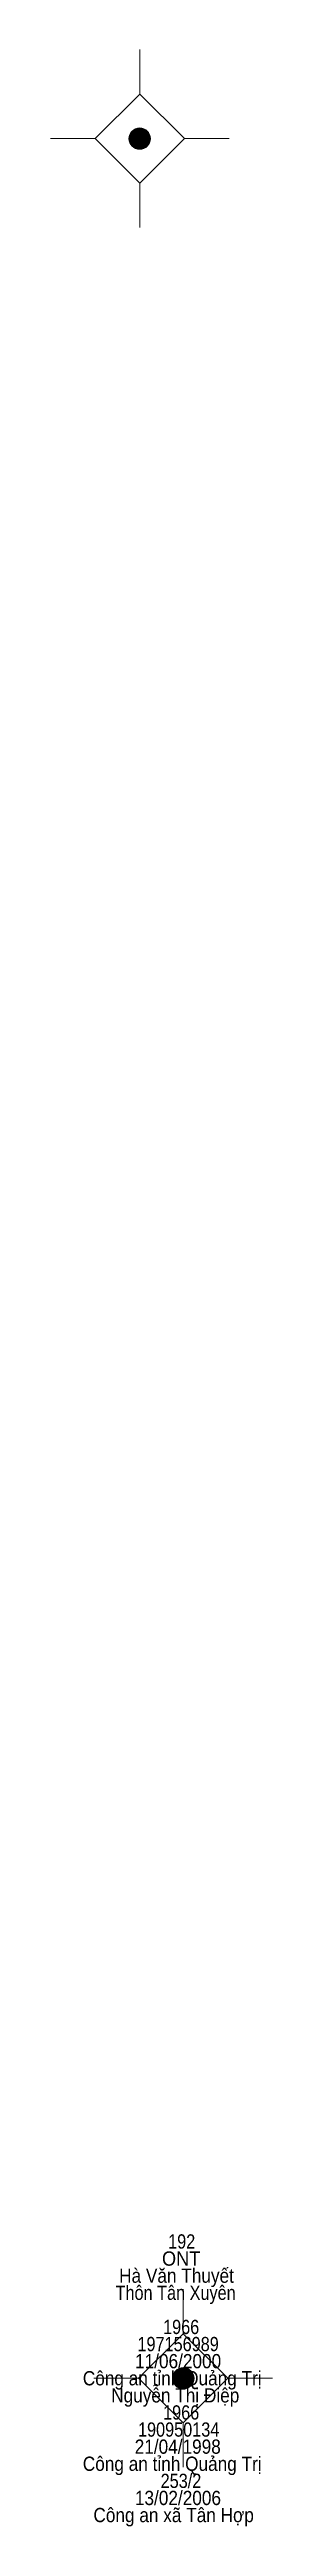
# Model space of a CAD drawing. Header units: metres. Extents: x 550999 to 552168, y 1840994 to 1841978.
# Drawn here: x 551217.7 to 551223.9, y 1841333.1 to 1841402.6 of the extents above; entities that cross this region are included whole.
import ezdxf
from ezdxf.enums import TextEntityAlignment as Align

# ---------------------------------------------------------------- set-up
doc = ezdxf.new("R2010")
doc.units = ezdxf.units.M
doc.header["$LTSCALE"] = 0.16
doc.layers.add('11', color=7, linetype='Continuous', lineweight=13)
doc.layers.add('15', color=7, linetype='Continuous')

msp = doc.modelspace()

# ---------------------------------------------------------------- texts
at = {"layer": '15'}
for s, width, p in [('ONT', 0.95, (551221.37, 1841340.4)), ('192', 0.85, (551221.385, 1841340.88)), ('Hà Văn Thuyết', 0.9, (551221.24, 1841339.92)), ('Thôn Tân Xuyên', 0.85, (551221.215, 1841339.44)), ('1966', 0.85, (551221.37, 1841338.48)), ('11/06/2000', 0.9, (551221.285, 1841337.52)), ('197156989', 0.85, (551221.285, 1841338)), ('Công an tỉnh Quảng Trị', 0.9, (551221.12, 1841337.04)), ('Nguyễn Thị Điệp', 0.9, (551221.205, 1841336.56)), ('1966', 0.85, (551221.37, 1841336.08)), ('190950134', 0.85, (551221.3, 1841335.6)), ('21/04/1998', 0.9, (551221.275, 1841335.12)), ('Công an tỉnh Quảng Trị', 0.9, (551221.12, 1841334.64)), ('253/2', 0.85, (551221.365, 1841334.16)), ('13/02/2006', 0.9, (551221.28, 1841333.68)), ('Công an xã Tân Hợp', 0.9, (551221.16, 1841333.2))]:
    msp.add_text(s, height=0.4, dxfattribs=dict(at, width=width)).set_placement(p, align=Align.CENTER)

# ---------------------------------------------------------------- hatches: boundary and pattern name
at = {"layer": '11'}
for points in [[(551220.5095, 1841400.11, 1), (551219.9095, 1841400.11, 1)], [(551221.7295, 1841337.24, 1), (551221.1295, 1841337.24, 1)]]:
    msp.add_hatch(color=256, dxfattribs=at).paths.add_polyline_path(points)

# ---------------------------------------------------------------- linework, layer by layer
for p, q in [((551220.21, 1841402.61), (551220.21, 1841401.36)), ((551218.96, 1841400.11), (551217.71, 1841400.11)), ((551222.71, 1841400.11), (551221.46, 1841400.11)), ((551220.21, 1841398.86), (551220.21, 1841397.61)), ((551221.43, 1841339.74), (551221.43, 1841338.49)), ((551220.18, 1841337.24), (551218.93, 1841337.24)), ((551223.93, 1841337.24), (551222.68, 1841337.24)), ((551221.43, 1841335.99), (551221.43, 1841334.74))]:
    msp.add_line(p, q, dxfattribs=at)
for points in [[(551220.21, 1841401.36), (551218.96, 1841400.11), (551220.21, 1841398.86), (551221.46, 1841400.11)], [(551221.43, 1841338.49), (551220.18, 1841337.24), (551221.43, 1841335.99), (551222.68, 1841337.24)]]:
    msp.add_lwpolyline(points, close=True, dxfattribs=at)
for centre in [(551220.2095, 1841400.11), (551221.4295, 1841337.24)]:
    msp.add_circle(centre, 0.3, dxfattribs=at)

msp.set_redraw_order([(e.dxf.handle, doc.entitydb.next_handle()) for e in msp.query("TEXT MTEXT ATTDEF DIMENSION ARC_DIMENSION")])  # texts and dimensions are drawn at this point

doc.saveas('drawing.dxf')
